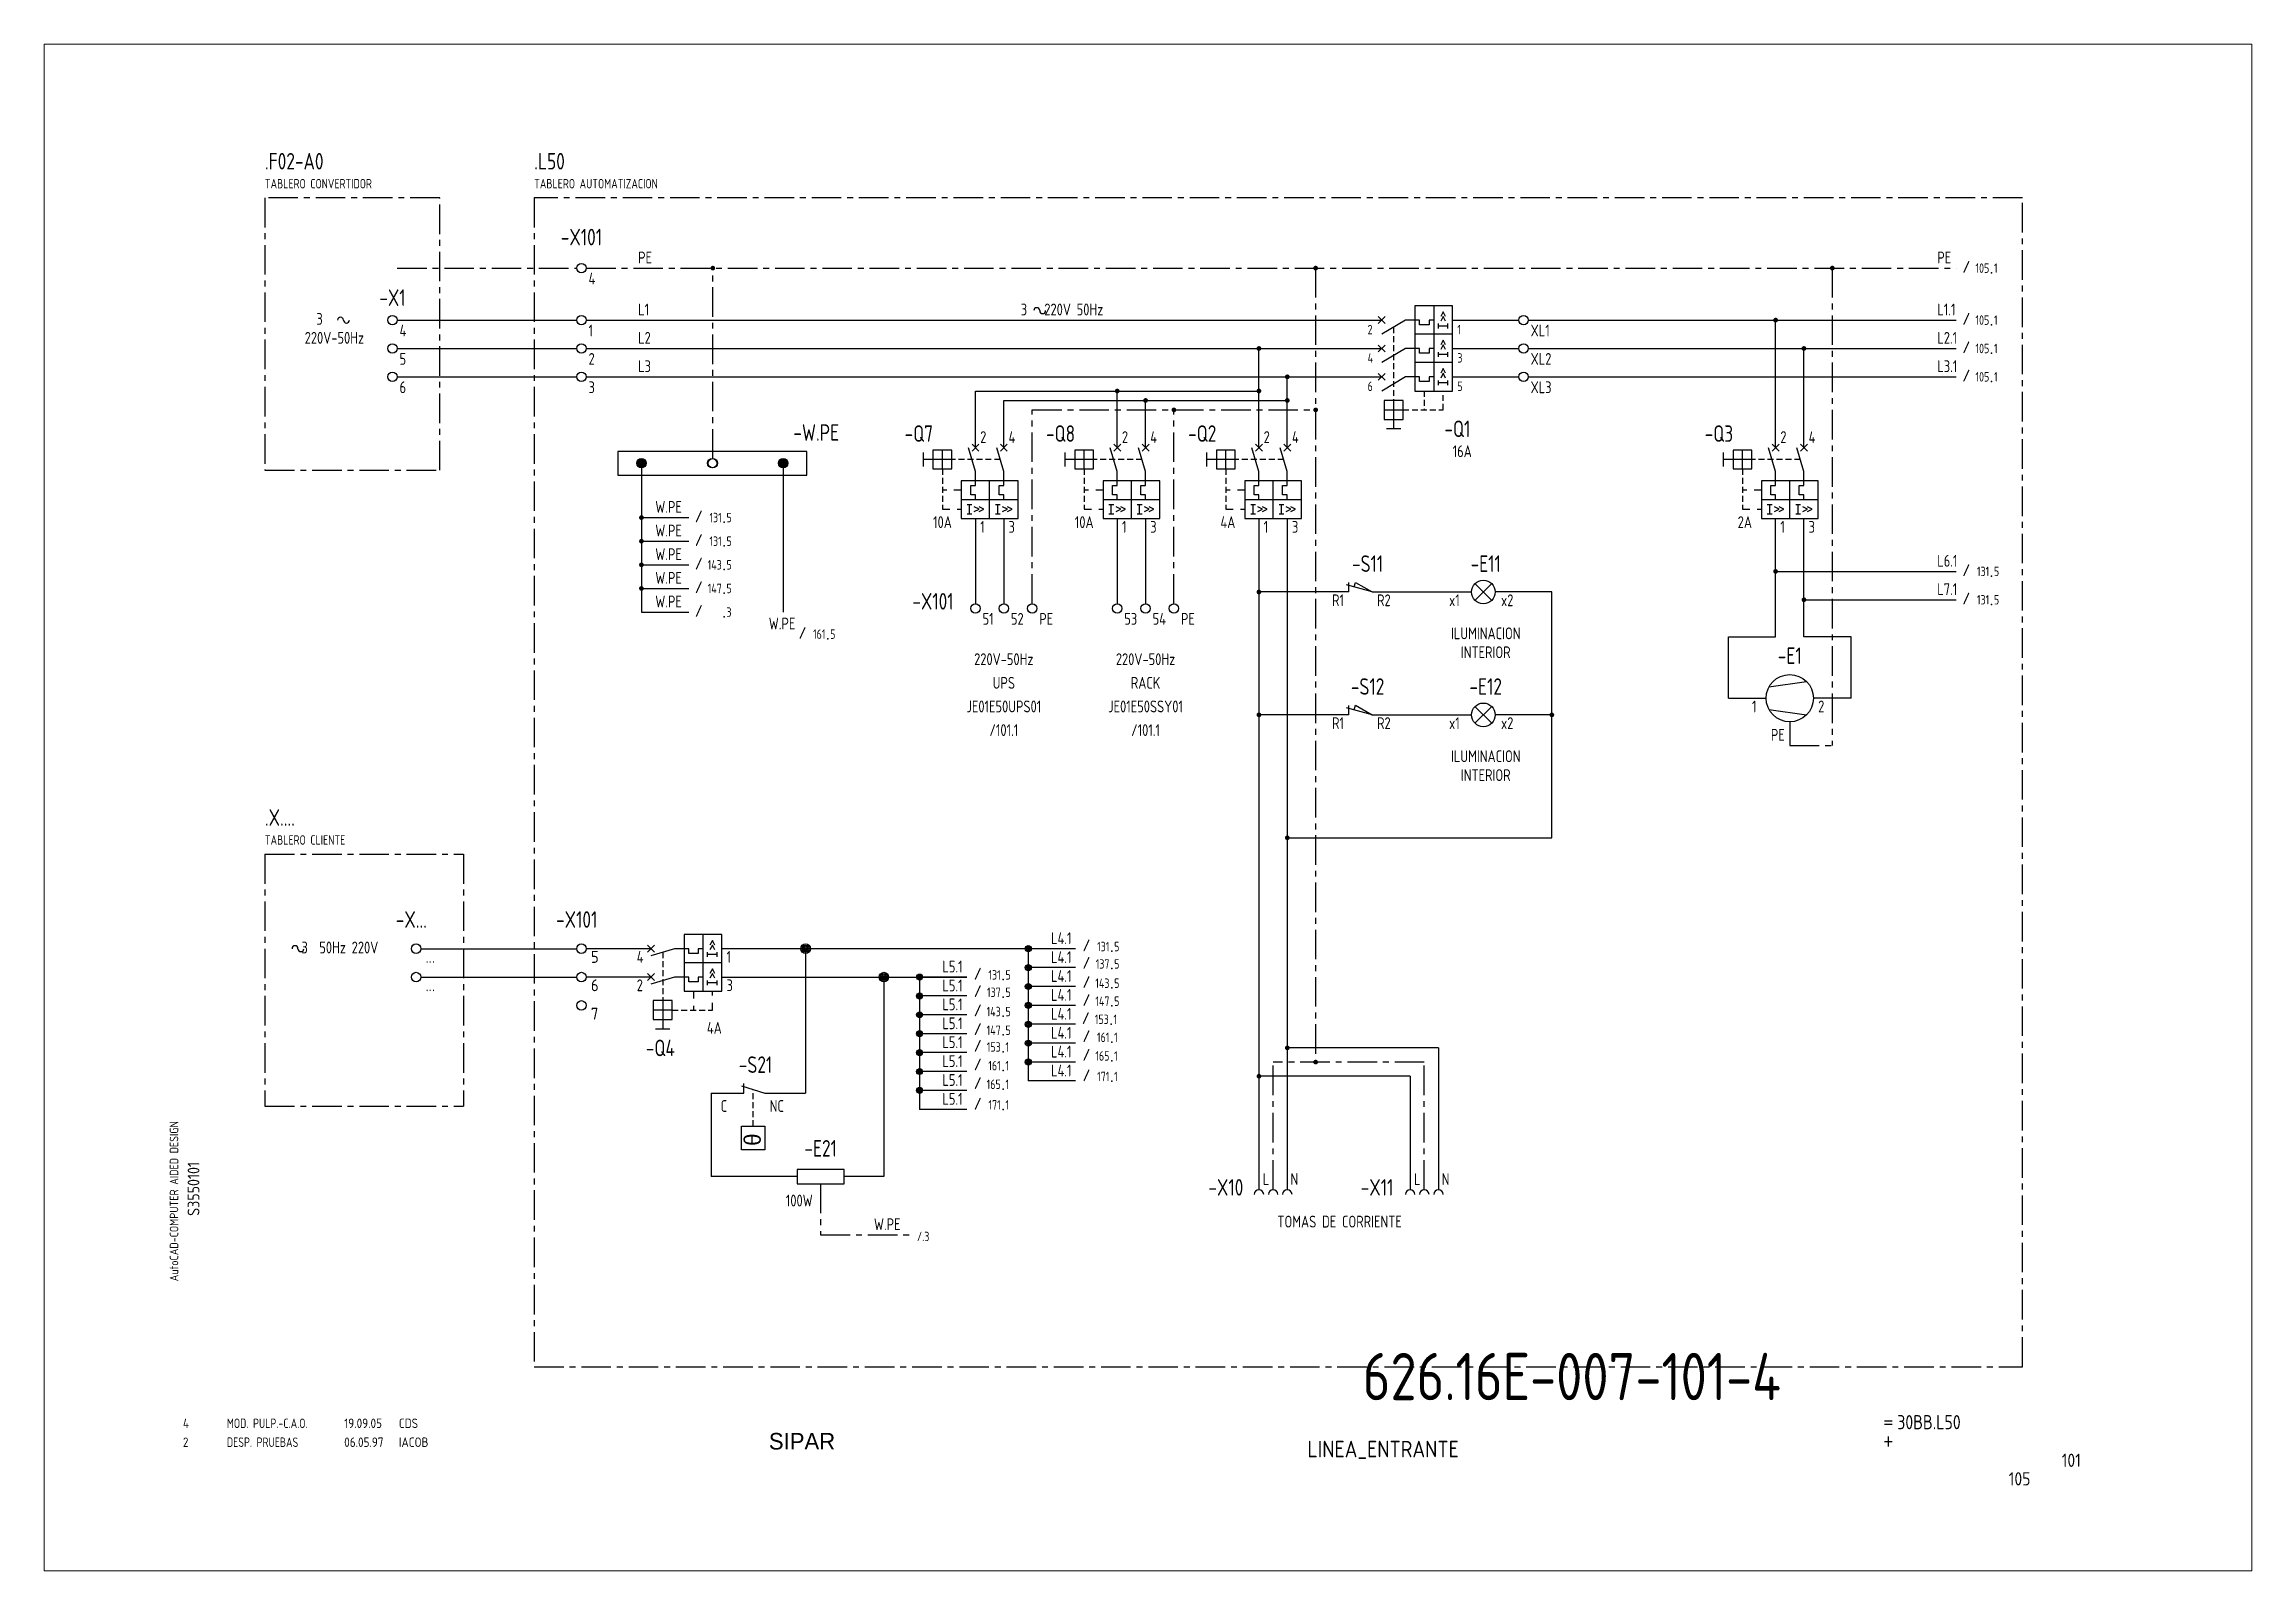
# Paper-space layout 'Layout1' of a CAD drawing. Extents: x -17 to 450, y -12 to 311.
# The model-space entities are those that its viewports show. They can reach past a viewport. Long polylines and large blocks are cut down to what shows.
import ezdxf
from ezdxf.enums import TextEntityAlignment as Align

# ---------------------------------------------------------------- set-up
doc = ezdxf.new("R2010")
doc.units = 0
doc.header["$LTSCALE"] = 5
doc.header["$MEASUREMENT"] = 0
doc.header["$PDSIZE"] = -2
for name, pattern in [('CENTER', [2, 1.25, -0.25, 0.25, -0.25]), ('DASHED', [0.75, 0.5, -0.25]), ('HIDDEN', [0.38, 0.25, -0.13]), ('HIDDEN1', [0.62, 0.31, -0.31])]:
    doc.linetypes.add(name, pattern=pattern)
doc.layers.get('0').update_dxf_attribs({"linetype": 'CONTINUOUS'})
doc.layers.add('CART', color=7, linetype='CONTINUOUS')
doc.styles.add('DIN', font='DIN.shx', dxfattribs={"width": 0.85})
doc.styles.add('GREEKC', font='GREEKC.SHX')
doc.styles.add('ISO', font='DIN', dxfattribs={"width": 0.8})
doc.styles.add('N', font='ROMANS', dxfattribs={"width": 0.85, "height": 3})
doc.styles.add('SIMPLEX', font='SIMPLEX', dxfattribs={"width": 0.85})
doc.styles.add('X', font='UNIV.SHX', dxfattribs={"height": 3.5})

psp = doc.layouts.get("Layout1")

msp = doc.modelspace()

# ---------------------------------------------------------------- texts
at = {"color": 3, "style": 'ISO', "width": 0.8}
for s, p in [('-X101', (96.81, 268.04)), ('-X1', (56.81, 255.22))]:
    msp.add_text(s, height=3.5, dxfattribs=at).set_placement(p, align=Align.CENTER)
at = {"style": 'ISO', "width": 0.8}
for s, height, p in [('PE', 2.5, (108.81, 264.22)), ('L1', 2.5, (108.81, 253.22)), ('3   220V 50Hz', 2.5, (189.81, 253.22)), ('L2', 2.5, (108.81, 247.22)), ('2', 2, (263.22, 249.22)), ('1', 2, (282.22, 249.22)), ('L3', 2.5, (108.81, 241.22)), ('4', 2, (263.22, 243.22)), ('3', 2, (282.22, 243.22)), ('6', 2, (263.22, 237.22)), ('5', 2, (282.22, 237.22)), ('2', 2.5, (181.22, 226.22)), ('4', 2.5, (187.22, 226.22)), ('2', 2.5, (211.22, 226.22)), ('4', 2.5, (217.22, 226.22)), ('2', 2.5, (241.22, 226.22)), ('4', 2.5, (247.22, 226.22)), ('16A', 2.5, (281.22, 223.22)), ('2', 2.5, (350.58, 226.22)), ('4', 2.5, (356.58, 226.22)), ('1', 2.5, (181.22, 207.22)), ('3', 2.5, (187.22, 207.22)), ('1', 2.5, (211.22, 207.22)), ('3', 2.5, (217.22, 207.22)), ('1', 2.5, (241.22, 207.22)), ('3', 2.5, (247.22, 207.22)), ('1', 2.5, (350.58, 207.22)), ('3', 2.5, (356.58, 207.22)), ('1', 2.5, (344.58, 169.22)), ('2', 2.5, (358.58, 169.22)), ('PE', 2.5, (348.58, 163.22))]:
    msp.add_text(s, height=height, dxfattribs=at).set_placement(p)
for s, p in [('3    ', (43.81, 251.22)), ('ILUMINACION', (288.22, 184.69)), ('INTERIOR', (288.22, 180.69)), ('ILUMINACION', (288.22, 158.69)), ('INTERIOR', (288.22, 154.69)), ('L', (241.72, 69.22)), ('N', (247.72, 69.22)), ('L', (273.72, 69.22)), ('N', (279.72, 69.22)), ('TOMAS DE CORRIENTE', (257.29, 60.22))]:
    msp.add_text(s, height=2.5, dxfattribs=at).set_placement(p, align=Align.CENTER)
at = {"color": 7, "width": 0.8}
for s, style, p in [('220V-50Hz', 'ISO', (50.81, 247.22)), ('3  50Hz 220V', 'DIN', (53.81, 118.22)), ('4A', 'DIN', (126.52, 101.22)), ('C', 'DIN', (127.66, 84.68))]:
    msp.add_text(s, height=2.5, dxfattribs=dict(at, style=style)).set_placement(p, align=Align.RIGHT)
at = {"style": 'ISO', "width": 0.8}
for s, p in [('10A', (175.22, 208.22)), ('10A', (205.22, 208.22)), ('4A', (235.22, 208.22)), ('2A', (344.58, 208.22))]:
    msp.add_text(s, height=2.5, dxfattribs=at).set_placement(p, align=Align.RIGHT)
at = {"color": 1, "style": 'ISO', "width": 0.8}
for p in [(258.22, 191.69), (258.22, 165.69)]:
    msp.add_text('R1', height=2.5, dxfattribs=at).set_placement(p, align=Align.RIGHT)
for s, p in [('R2', (265.22, 191.69)), ('x1', (280.47, 191.69)), ('x2', (291.47, 191.69)), ('R2', (265.22, 165.69)), ('x1', (280.47, 165.69)), ('x2', (291.47, 165.69))]:
    msp.add_text(s, height=2.5, dxfattribs=at).set_placement(p)
at = {"color": 7, "style": 'ISO', "width": 0.8}
for s, p in [('220V-50Hz', (186.22, 179.22)), ('220V-50Hz', (216.22, 179.22)), ('UPS', (186.22, 174.22)), ('RACK', (216.22, 174.22)), ('JE01E50UPS01', (186.22, 169.22)), ('JE01E50SSY01', (216.22, 169.22)), ('/101.1', (186.22, 164.22)), ('/101.1', (216.22, 164.22))]:
    msp.add_text(s, height=2.5, dxfattribs=at).set_placement(p, align=Align.CENTER)
at = {"color": 3, "linetype": 'Continuous', "style": 'DIN', "width": 0.8}
for s, p in [('-X...', (60.81, 123.64)), ('-X101', (95.81, 123.64))]:
    msp.add_text(s, height=3.5, dxfattribs=at).set_placement(p, align=Align.CENTER)
at = {"color": 7, "style": 'DIN', "width": 0.8}
for s, height, p in [('L4.1', 2.5, (196.21, 120.18)), ('4', 2.5, (108.52, 116.22)), ('1', 2.5, (127.52, 116.22)), ('L4.1', 2.5, (196.21, 116.18)), ('2', 2.5, (108.52, 110.22)), ('3', 2.5, (127.52, 110.22)), ('L5.1', 2.5, (173.21, 114.18)), ('L5.1', 2.5, (173.21, 110.18)), ('L4.1', 2.5, (196.21, 112.18)), ('L5.1', 2.5, (173.21, 106.18)), ('L4.1', 2.5, (196.21, 108.18)), ('L5.1', 2.5, (173.21, 102.18)), ('L4.1', 2.5, (196.21, 104.18)), ('L5.1', 2.5, (173.21, 98.18)), ('L4.1', 2.5, (196.21, 100.18)), ('L4.1', 2.5, (196.21, 96.18)), ('L5.1', 2.5, (173.21, 94.18)), ('L4.1', 2.5, (196.21, 92.18)), ('L5.1', 2.5, (173.21, 90.18)), ('NC', 2.5, (136.66, 84.68)), ('L5.1', 2.5, (173.21, 86.18)), ('W.PE', 2.5, (158.72, 59.66)), ('/.3', 2, (167.83, 57.33))]:
    msp.add_text(s, height=height, dxfattribs=at).set_placement(p)
at = {"color": 7, "linetype": 'Continuous', "style": 'GREEKC'}
msp.add_text('q', height=3.5, rotation=90, dxfattribs=at).set_placement((134.76, 77.5))
at = {"color": 7, "linetype": 'Continuous', "style": 'DIN', "width": 0.8}
msp.add_text('100W', height=2.5, dxfattribs=at).set_placement((142.92, 64.67), align=Align.CENTER)
at = {"color": 2, "insert": (262.18, 33.68), "char_height": 10, "width": 111.0411, "attachment_point": 1, "style": 'DIN'}
msp.add_mtext('626.16E-007-101-4', dxfattribs=at)
at = {"layer": 'CART', "color": 1, "style": 'DIN', "width": 0.9}
msp.add_text('AutoCAD-COMPUTER AIDED DESIGN', height=1.8, rotation=90, dxfattribs=at).set_placement((11.47, 48.84))
at = {"layer": 'CART', "color": 3, "style": 'N', "width": 0.85}
for s, p in [('=', (372.24, 17.91)), ('+', (372.24, 13.87))]:
    msp.add_text(s, height=2.5, dxfattribs=at).set_placement(p)
at = {"layer": 'CART', "color": 3, "style": 'DIN', "width": 0.9, "flags": 1}
msp.add_attdef('S3550101', text='', height=2.5, rotation=90, dxfattribs=at).set_placement((15.95, 68.38), align=Align.CENTER)
at = {"layer": 'CART', "color": 3, "style": 'DIN', "width": 0.85}
msp.add_attdef('30BB.L50', text='', height=3, dxfattribs=at).set_placement((375.33, 16.63), align=Align.BOTTOM_LEFT)
at = {"layer": 'CART', "color": 6, "style": 'X', "flags": 1}
msp.add_attdef('SIPAR', text='', height=3.5, dxfattribs=at).set_placement((143.5, 15), align=Align.MIDDLE)
at = {"layer": 'CART', "color": 2, "style": 'DIN', "width": 0.9, "flags": 1}
msp.add_attdef('LINEA_ENTRANTE', text='', height=3.5, dxfattribs=at).set_placement((266.5, 13.18), align=Align.MIDDLE)
msp.add_attdef('101', text='', height=2.8, dxfattribs=at).set_placement((414.2, 9.56), align=Align.RIGHT)
at = {"layer": 'CART', "color": 7, "style": 'DIN', "width": 0.9, "flags": 1}
msp.add_attdef('105', (398.93, 5.65), '', height=2.8, dxfattribs=at)

# ---------------------------------------------------------------- blocks, each defined once
blk = doc.blocks.new('B2-20')
at = {"linetype": 'Continuous'}
for centre, start, end in [((-1.25, 0), 0, 180), ((1.25, 0), 180, 0)]:
    blk.add_arc(centre, 1.25, start, end, dxfattribs=at)
blk = doc.blocks.new('BOX')
at = {"color": 3, "style": 'ISO', "width": 0.8}
blk.add_attdef('BOX', (0, 6), '', height=3.5, dxfattribs=at)
at = {"color": 7, "style": 'ISO', "width": 0.8}
blk.add_attdef('DESC', (0, 2), '', height=2, dxfattribs=at)
blk = doc.blocks.new('NOTA')
at = {"color": 5, "linetype": 'Continuous'}
blk.add_line((0, 0), (0, 0), dxfattribs=at)
at = {"color": 3, "style": 'DIN', "width": 0.8}
blk.add_attdef('NOME', text='', height=3.5, dxfattribs=at).set_placement((0, 0), align=Align.MIDDLE)
at = {"color": 7, "style": 'SIMPLEX', "flags": 9}
for tag, p in [('TIPO', (-2.04, -5.14)), ('QUADRO', (-2.04, -7.64))]:
    blk.add_attdef(tag, p, '', height=1, dxfattribs=at)
blk = doc.blocks.new('NORMALE')
at = {"color": 7}
blk.add_circle((0, 0), 1, dxfattribs=at)
at = {"color": 7, "style": 'SIMPLEX', "flags": 9}
for tag, p in [('QUADRO', (-7.5, 4)), ('SEZIONE', (-7.5, 2.5)), ('NUMO', (-7.5, 1)), ('NUMM', (-7.5, -0.5)), ('NOTEM', (-7.5, -2)), ('NOTEV', (-7.5, -3.5)), ('UTENZA', (-7.5, -5)), ('RIP', (-7.5, -6.5)), ('RAGGIO', (-7.5, -8))]:
    blk.add_attdef(tag, p, '', height=1, dxfattribs=at)
at = {"color": 3, "style": 'SIMPLEX', "flags": 8}
for tag, p in [('NUMI', (1.5, 0.5)), ('MORSETTIERA', (1.5, -2.5))]:
    blk.add_attdef(tag, p, '', height=2, dxfattribs=at)
blk = doc.blocks.new('B5-3')
at = {"linetype": 'Continuous', "const_width": 0.5}
blk.add_lwpolyline([(-0.25, 0, 1), (0.25, 0, 1)], format="xyb", close=True, dxfattribs=at)
blk = doc.blocks.new('CEI1076')
blk.add_point((-3.5, -1))
at = {"style": 'ISO'}
blk.add_text('/', height=2.5, dxfattribs=at).set_placement((-8, -1), align=Align.RIGHT)
for tag, height, style, flags, p in [('FG', 2, 'ISO', 8, (-4, -1)), ('#LINEA', 2.5, 'SIMPLEX', 1, (13.5, -4))]:
    blk.add_attdef(tag, text='', height=height, dxfattribs=dict(style=style, flags=flags)).set_placement(p, align=Align.RIGHT)
for tag, p, height, style, flags in [('CAT', (-3, -1), 2, 'ISO', 8), ('PRES', (2.5, -8.5), 2.5, 'SIMPLEX', 9)]:
    blk.add_attdef(tag, p, '', height=height, dxfattribs=dict(style=style, flags=flags))
at = {"color": 7, "linetype": 'Continuous', "style": 'ISO'}
blk.add_attdef('NOME', (3.5, 1), '', height=2.5, dxfattribs=at)
blk = doc.blocks.new('CEI1250')
for radius in [1, 0.75, 0.5, 0.25]:
    blk.add_circle((0, 0), radius)
blk = doc.blocks.new('CROCE')
at = {"color": 7, "linetype": 'DASHED'}
for p, q in [((-0.73, 0.73), (0.73, -0.73)), ((0.73, 0.73), (-0.73, -0.73))]:
    blk.add_line(p, q, dxfattribs=at)
blk = doc.blocks.new('REV2')
at = {"color": 3, "style": 'DIN'}
for s, width, p in [('2', 0.9, (12.45, 13.79)), ('DESP. PRUEBAS', 0.8, (21.76, 13.79)), ('06.05.97', 0.9, (46.59, 13.79)), ('IACOB', 0.9, (58.16, 13.79))]:
    blk.add_text(s, height=2, dxfattribs=dict(at, width=width)).set_placement(p)
blk = doc.blocks.new('3333')
at = {"color": 3, "style": 'DIN'}
for s, width, p in [('4', 0.9, (12.45, 17.79)), ('MOD. PULP.-C.A.O.', 0.8, (21.76, 17.79)), ('19.09.05', 0.9, (46.59, 17.79)), ('CDS', 0.9, (58.16, 17.79))]:
    blk.add_text(s, height=2, dxfattribs=dict(at, width=width)).set_placement(p)

# ---------------------------------------------------------------- linework, layer by layer
at = {"linetype": 'CENTER'}
for p, q in [((57.81, 263.22), (95.81, 263.22)), ((97.81, 263.22), (387.81, 263.22)), ((124.62, 222.92), (124.62, 263.22)), ((252.22, 263.22), (252.22, 95.22)), ((361.58, 263.22), (361.58, 162.22)), ((192.22, 192.22), (192.22, 233.22)), ((192.22, 233.22), (252.22, 233.22)), ((222.22, 192.22), (222.22, 233.22)), ((352.58, 167.22), (352.58, 162.22)), ((352.58, 162.22), (361.58, 162.22)), ((243.22, 68.22), (243.22, 95.22)), ((275.22, 95.22), (243.22, 95.22)), ((275.22, 68.22), (275.22, 95.22)), ((147.44, 69.48), (147.44, 58.69)), ((147.44, 58.69), (166.33, 58.69))]:
    msp.add_line(p, q, dxfattribs=at)
for p, q in [((281.22, 255.22), (273.22, 255.22)), ((273.22, 255.22), (273.22, 237.22)), ((277.22, 255.22), (277.22, 237.22)), ((279.22, 253.97), (278.72, 252.97)), ((279.22, 252.97), (278.72, 251.97)), ((279.72, 252.97), (279.22, 253.97)), ((279.72, 251.97), (279.22, 252.97)), ((281.22, 237.22), (281.22, 255.22)), ((57.81, 252.22), (95.81, 252.22)), ((97.81, 252.22), (266.22, 252.22)), ((271.22, 252.22), (266.22, 249.22)), ((274.22, 252.22), (271.22, 252.22)), ((281.22, 249.22), (273.22, 249.22)), ((274.22, 251.22), (274.22, 252.22)), ((276.22, 251.22), (274.22, 251.22)), ((276.22, 252.22), (276.22, 251.22)), ((277.22, 252.22), (276.22, 252.22)), ((278.22, 250.47), (278.22, 251.47)), ((280.22, 250.97), (278.22, 250.97)), ((279.22, 247.97), (278.72, 246.97)), ((279.72, 246.97), (279.22, 247.97)), ((280.22, 250.47), (280.22, 251.47)), ((281.22, 252.22), (295.22, 252.22)), ((297.22, 252.22), (387.81, 252.22)), ((349.58, 225.22), (349.58, 252.22)), ((57.81, 246.22), (95.81, 246.22)), ((97.81, 246.22), (266.22, 246.22)), ((240.22, 225.22), (240.22, 246.22)), ((271.22, 246.22), (266.22, 243.22)), ((274.22, 246.22), (271.22, 246.22)), ((281.22, 243.22), (273.22, 243.22)), ((274.22, 245.22), (274.22, 246.22)), ((276.22, 245.22), (274.22, 245.22)), ((277.22, 246.22), (276.22, 246.22)), ((276.22, 246.22), (276.22, 245.22)), ((278.22, 244.47), (278.22, 245.47)), ((280.22, 244.97), (278.22, 244.97)), ((279.22, 246.97), (278.72, 245.97)), ((279.72, 245.97), (279.22, 246.97)), ((280.22, 244.47), (280.22, 245.47)), ((281.22, 246.22), (295.22, 246.22)), ((297.22, 246.22), (387.81, 246.22)), ((355.58, 225.22), (355.58, 246.22)), ((57.81, 240.22), (95.81, 240.22)), ((97.81, 240.22), (266.22, 240.22)), ((246.22, 225.22), (246.22, 240.22)), ((271.22, 240.22), (266.22, 237.22)), ((274.22, 240.22), (271.22, 240.22)), ((274.22, 239.22), (274.22, 240.22)), ((276.22, 239.22), (274.22, 239.22)), ((276.22, 240.22), (276.22, 239.22)), ((277.22, 240.22), (276.22, 240.22)), ((278.22, 238.47), (278.22, 239.47)), ((280.22, 238.97), (278.22, 238.97)), ((279.22, 241.97), (278.72, 240.97)), ((279.22, 240.97), (278.72, 239.97)), ((279.72, 240.97), (279.22, 241.97)), ((279.72, 239.97), (279.22, 240.97)), ((280.22, 238.47), (280.22, 239.47)), ((281.22, 240.22), (295.22, 240.22)), ((297.22, 240.22), (387.81, 240.22)), ((180.22, 225.22), (180.22, 237.22)), ((186.22, 225.22), (186.22, 235.22)), ((210.22, 225.22), (210.22, 237.22)), ((216.22, 225.22), (216.22, 235.22)), ((266.72, 235.22), (266.72, 231.22)), ((270.72, 235.22), (266.72, 235.22)), ((268.72, 235.22), (268.72, 229.22)), ((270.72, 231.22), (270.72, 235.22)), ((273.22, 237.22), (281.22, 237.22)), ((266.72, 233.22), (270.72, 233.22)), ((266.72, 231.22), (270.72, 231.22)), ((270.22, 229.22), (267.22, 229.22)), ((175.22, 224.72), (171.22, 224.72)), ((171.22, 224.72), (171.22, 220.72)), ((173.22, 220.72), (173.22, 224.72)), ((175.22, 220.72), (175.22, 224.72)), ((180.22, 220.22), (178.72, 225.22)), ((186.22, 220.22), (184.72, 225.22)), ((201.22, 224.72), (201.22, 220.72)), ((205.22, 224.72), (201.22, 224.72)), ((203.22, 220.72), (203.22, 224.72)), ((205.22, 220.72), (205.22, 224.72)), ((210.22, 220.22), (208.72, 225.22)), ((216.22, 220.22), (214.72, 225.22)), ((235.22, 224.72), (231.22, 224.72)), ((231.22, 224.72), (231.22, 220.72)), ((233.22, 220.72), (233.22, 224.72)), ((235.22, 220.72), (235.22, 224.72)), ((240.22, 220.22), (238.72, 225.22)), ((246.22, 220.22), (244.72, 225.22)), ((340.58, 224.72), (340.58, 220.72)), ((344.58, 224.72), (340.58, 224.72)), ((342.58, 220.72), (342.58, 224.72)), ((344.58, 220.72), (344.58, 224.72)), ((349.58, 220.22), (348.08, 225.22)), ((355.58, 220.22), (354.08, 225.22)), ((109.51, 221.94), (109.51, 190.44)), ((139.51, 221.94), (139.51, 190.44)), ((169.22, 221.22), (169.22, 224.22)), ((175.22, 222.72), (169.22, 222.72)), ((171.22, 220.72), (175.22, 220.72)), ((180.22, 217.22), (180.22, 220.22)), ((186.22, 217.22), (186.22, 220.22)), ((199.22, 221.22), (199.22, 224.22)), ((205.22, 222.72), (199.22, 222.72)), ((201.22, 220.72), (205.22, 220.72)), ((210.22, 217.22), (210.22, 220.22)), ((216.22, 217.22), (216.22, 220.22)), ((229.22, 221.22), (229.22, 224.22)), ((235.22, 222.72), (229.22, 222.72)), ((231.22, 220.72), (235.22, 220.72)), ((240.22, 217.22), (240.22, 220.22)), ((246.22, 217.22), (246.22, 220.22)), ((338.58, 221.22), (338.58, 224.22)), ((344.58, 222.72), (338.58, 222.72)), ((340.58, 220.72), (344.58, 220.72)), ((349.58, 217.22), (349.58, 220.22)), ((355.58, 217.22), (355.58, 220.22)), ((189.22, 218.22), (177.22, 218.22)), ((177.22, 218.22), (177.22, 210.22)), ((179.22, 215.22), (179.22, 217.22)), ((179.22, 217.22), (180.22, 217.22)), ((180.22, 215.22), (179.22, 215.22)), ((180.22, 214.22), (180.22, 215.22)), ((183.22, 210.22), (183.22, 218.22)), ((185.22, 215.22), (185.22, 217.22)), ((185.22, 217.22), (186.22, 217.22)), ((186.22, 215.22), (185.22, 215.22)), ((186.22, 214.22), (186.22, 215.22)), ((189.22, 210.22), (189.22, 218.22)), ((219.22, 218.22), (207.22, 218.22)), ((207.22, 218.22), (207.22, 210.22)), ((209.22, 215.22), (209.22, 217.22)), ((209.22, 217.22), (210.22, 217.22)), ((210.22, 215.22), (209.22, 215.22)), ((210.22, 214.22), (210.22, 215.22)), ((213.22, 210.22), (213.22, 218.22)), ((215.22, 215.22), (215.22, 217.22)), ((215.22, 217.22), (216.22, 217.22)), ((216.22, 215.22), (215.22, 215.22)), ((216.22, 214.22), (216.22, 215.22)), ((219.22, 210.22), (219.22, 218.22)), ((249.22, 218.22), (237.22, 218.22)), ((237.22, 218.22), (237.22, 210.22)), ((239.22, 215.22), (239.22, 217.22)), ((239.22, 217.22), (240.22, 217.22)), ((240.22, 215.22), (239.22, 215.22)), ((240.22, 214.22), (240.22, 215.22)), ((243.22, 210.22), (243.22, 218.22)), ((245.22, 217.22), (246.22, 217.22)), ((245.22, 215.22), (245.22, 217.22)), ((246.22, 215.22), (245.22, 215.22)), ((246.22, 214.22), (246.22, 215.22)), ((249.22, 210.22), (249.22, 218.22)), ((346.58, 218.22), (346.58, 210.22)), ((358.58, 218.22), (346.58, 218.22)), ((348.58, 217.22), (349.58, 217.22)), ((348.58, 215.22), (348.58, 217.22)), ((349.58, 215.22), (348.58, 215.22)), ((349.58, 214.22), (349.58, 215.22)), ((352.58, 210.22), (352.58, 218.22)), ((354.58, 215.22), (354.58, 217.22)), ((354.58, 217.22), (355.58, 217.22)), ((355.58, 215.22), (354.58, 215.22)), ((355.58, 214.22), (355.58, 215.22)), ((358.58, 210.22), (358.58, 218.22)), ((109.51, 210.44), (119.51, 210.44)), ((189.22, 214.22), (177.22, 214.22)), ((178.47, 213.22), (179.47, 213.22)), ((178.47, 211.22), (179.47, 211.22)), ((178.97, 211.22), (178.97, 213.22)), ((180.97, 212.22), (179.97, 212.72)), ((179.97, 211.72), (180.97, 212.22)), ((181.97, 212.22), (180.97, 212.72)), ((180.97, 211.72), (181.97, 212.22)), ((184.47, 213.22), (185.47, 213.22)), ((184.47, 211.22), (185.47, 211.22)), ((184.97, 211.22), (184.97, 213.22)), ((186.97, 212.22), (185.97, 212.72)), ((185.97, 211.72), (186.97, 212.22)), ((187.97, 212.22), (186.97, 212.72)), ((186.97, 211.72), (187.97, 212.22)), ((219.22, 214.22), (207.22, 214.22)), ((208.47, 213.22), (209.47, 213.22)), ((208.47, 211.22), (209.47, 211.22)), ((208.97, 211.22), (208.97, 213.22)), ((210.97, 212.22), (209.97, 212.72)), ((209.97, 211.72), (210.97, 212.22)), ((211.97, 212.22), (210.97, 212.72)), ((210.97, 211.72), (211.97, 212.22)), ((214.47, 213.22), (215.47, 213.22)), ((214.47, 211.22), (215.47, 211.22)), ((214.97, 211.22), (214.97, 213.22)), ((216.97, 212.22), (215.97, 212.72)), ((215.97, 211.72), (216.97, 212.22)), ((217.97, 212.22), (216.97, 212.72)), ((216.97, 211.72), (217.97, 212.22)), ((249.22, 214.22), (237.22, 214.22)), ((238.47, 213.22), (239.47, 213.22)), ((238.47, 211.22), (239.47, 211.22)), ((238.97, 211.22), (238.97, 213.22)), ((240.97, 212.22), (239.97, 212.72)), ((239.97, 211.72), (240.97, 212.22)), ((241.97, 212.22), (240.97, 212.72)), ((240.97, 211.72), (241.97, 212.22)), ((244.47, 213.22), (245.47, 213.22)), ((244.47, 211.22), (245.47, 211.22)), ((244.97, 211.22), (244.97, 213.22)), ((246.97, 212.22), (245.97, 212.72)), ((245.97, 211.72), (246.97, 212.22)), ((247.97, 212.22), (246.97, 212.72)), ((246.97, 211.72), (247.97, 212.22)), ((358.58, 214.22), (346.58, 214.22)), ((347.83, 213.22), (348.83, 213.22)), ((347.83, 211.22), (348.83, 211.22)), ((348.33, 211.22), (348.33, 213.22)), ((350.33, 212.22), (349.33, 212.72)), ((349.33, 211.72), (350.33, 212.22)), ((351.33, 212.22), (350.33, 212.72)), ((350.33, 211.72), (351.33, 212.22)), ((353.83, 213.22), (354.83, 213.22)), ((353.83, 211.22), (354.83, 211.22)), ((354.33, 211.22), (354.33, 213.22)), ((356.33, 212.22), (355.33, 212.72)), ((355.33, 211.72), (356.33, 212.22)), ((357.33, 212.22), (356.33, 212.72)), ((356.33, 211.72), (357.33, 212.22)), ((177.22, 210.22), (189.22, 210.22)), ((180.22, 210.22), (180.22, 192.22)), ((186.22, 210.22), (186.22, 192.22)), ((207.22, 210.22), (219.22, 210.22)), ((210.22, 210.22), (210.22, 192.22)), ((216.22, 210.22), (216.22, 192.22)), ((237.22, 210.22), (249.22, 210.22)), ((240.22, 210.22), (240.22, 68.22)), ((246.22, 210.22), (246.22, 68.22)), ((346.58, 210.22), (358.58, 210.22)), ((349.58, 185.22), (349.58, 210.22)), ((355.58, 185.22), (355.58, 210.22)), ((109.51, 205.44), (119.51, 205.44)), ((109.51, 200.44), (119.51, 200.44)), ((259.22, 194.69), (259.22, 196.69)), ((260.36, 195.75), (260.63, 196.71)), ((260.63, 196.71), (264.22, 194.69)), ((109.51, 195.44), (119.51, 195.44)), ((259.22, 194.69), (240.22, 194.69)), ((264.22, 194.69), (258.72, 196.19)), ((264.22, 194.69), (285.22, 194.69)), ((302.22, 194.69), (290.22, 194.69)), ((302.22, 142.69), (302.22, 194.69)), ((109.51, 190.44), (119.51, 190.44)), ((339.58, 185.22), (349.58, 185.22)), ((339.58, 172.22), (339.58, 185.22)), ((365.58, 185.22), (355.58, 185.22)), ((365.58, 172.22), (365.58, 185.22)), ((348.18, 174.59), (356.14, 175.73)), ((259.22, 168.69), (240.22, 168.69)), ((264.22, 168.69), (258.72, 170.19)), ((259.22, 168.69), (259.22, 170.69)), ((260.36, 169.75), (260.63, 170.71)), ((260.63, 170.71), (264.22, 168.69)), ((264.22, 168.69), (285.22, 168.69)), ((302.22, 168.69), (290.22, 168.69)), ((339.58, 172.22), (347.58, 172.22)), ((348.18, 169.85), (356.14, 168.71)), ((365.58, 172.22), (357.58, 172.22)), ((246.22, 142.69), (302.22, 142.69)), ((278.22, 98.22), (278.22, 68.22)), ((272.22, 92.22), (272.22, 68.22))]:
    msp.add_line(p, q)
at = {"linetype": 'HIDDEN'}
for p, q in [((268.72, 250.72), (268.72, 235.22)), ((275.22, 237.22), (275.22, 233.22)), ((279.22, 233.22), (279.22, 237.22)), ((270.72, 233.22), (279.22, 233.22)), ((173.22, 220.72), (173.22, 212.22)), ((185.47, 222.72), (175.22, 222.72)), ((203.22, 220.72), (203.22, 212.22)), ((215.47, 222.72), (205.22, 222.72)), ((233.22, 220.72), (233.22, 212.22)), ((245.47, 222.72), (235.22, 222.72)), ((342.58, 220.72), (342.58, 212.22)), ((354.83, 222.72), (344.58, 222.72))]:
    msp.add_line(p, q, dxfattribs=at)
at = {"linetype": 'Continuous'}
for p, q in [((180.22, 237.22), (240.22, 237.22)), ((186.22, 235.22), (246.22, 235.22)), ((289.49, 192.92), (285.95, 196.46)), ((285.95, 192.92), (289.49, 196.46)), ((349.58, 199.05), (387.8, 199.05)), ((355.58, 193.05), (387.8, 193.05)), ((285.95, 166.92), (289.49, 170.46)), ((289.49, 166.92), (285.95, 170.46)), ((191.38, 119.22), (191.38, 91.22)), ((168.37, 113.22), (168.37, 85.22)), ((278.22, 98.22), (246.22, 98.22)), ((272.22, 92.22), (240.22, 92.22))]:
    msp.add_line(p, q, dxfattribs=at)
at = {"color": 4}
for p, q in [((144.51, 224.44), (104.51, 224.44)), ((104.51, 224.44), (104.51, 219.44)), ((144.51, 219.44), (144.51, 224.44)), ((104.51, 219.44), (144.51, 219.44))]:
    msp.add_line(p, q, dxfattribs=at)
at = {"color": 7, "linetype": 'DASHED'}
for p, q in [((179.49, 225.95), (180.95, 224.49)), ((180.95, 225.95), (179.49, 224.49)), ((185.49, 225.95), (186.95, 224.49)), ((186.95, 225.95), (185.49, 224.49)), ((210.95, 225.95), (209.49, 224.49)), ((209.49, 225.95), (210.95, 224.49)), ((216.95, 225.95), (215.49, 224.49)), ((215.49, 225.95), (216.95, 224.49)), ((110.79, 119.95), (112.25, 118.49)), ((112.25, 119.95), (110.79, 118.49)), ((112.25, 113.95), (110.79, 112.49)), ((110.79, 113.95), (112.25, 112.49))]:
    msp.add_line(p, q, dxfattribs=at)
at = {"linetype": 'HIDDEN1'}
for p, q in [((177.22, 216.22), (173.22, 216.22)), ((207.22, 216.22), (203.22, 216.22)), ((237.22, 216.22), (233.22, 216.22)), ((346.58, 216.22), (342.58, 216.22)), ((173.22, 212.22), (177.22, 212.22)), ((203.22, 212.22), (207.22, 212.22)), ((233.22, 212.22), (237.22, 212.22)), ((342.58, 212.22), (346.58, 212.22))]:
    msp.add_line(p, q, dxfattribs=at)
at = {"color": 3, "linetype": 'CENTER'}
for p, q in [((29.81, 139.22), (71.81, 139.22)), ((29.81, 139.22), (29.81, 85.91)), ((71.81, 139.22), (71.81, 85.91)), ((29.81, 85.91), (71.81, 85.91))]:
    msp.add_line(p, q, dxfattribs=at)
at = {"color": 7}
for p, q in [((126.52, 122.22), (118.52, 122.22)), ((118.52, 122.22), (118.52, 110.22)), ((122.52, 122.22), (122.52, 110.22)), ((126.52, 110.22), (126.52, 122.22)), ((62.81, 119.22), (95.81, 119.22)), ((111.52, 119.22), (97.81, 119.22)), ((116.52, 119.22), (111.52, 117.72)), ((119.52, 119.22), (116.52, 119.22)), ((119.52, 118.22), (119.52, 119.22)), ((121.52, 118.22), (119.52, 118.22)), ((121.52, 119.22), (121.52, 118.22)), ((122.52, 119.22), (121.52, 119.22)), ((123.52, 117.47), (123.52, 118.47)), ((125.52, 117.97), (123.52, 117.97)), ((124.52, 120.97), (124.02, 119.97)), ((124.52, 119.97), (124.02, 118.97)), ((125.02, 119.97), (124.52, 120.97)), ((125.02, 118.97), (124.52, 119.97)), ((125.52, 117.47), (125.52, 118.47)), ((144.27, 119.22), (144.27, 88.68)), ((62.81, 113.22), (95.81, 113.22)), ((111.52, 113.22), (97.81, 113.22)), ((116.52, 113.22), (111.52, 111.72)), ((119.52, 113.22), (116.52, 113.22)), ((126.52, 116.22), (118.52, 116.22)), ((119.52, 112.22), (119.52, 113.22)), ((121.52, 112.22), (119.52, 112.22)), ((122.52, 113.22), (121.52, 113.22)), ((121.52, 113.22), (121.52, 112.22)), ((123.52, 111.47), (123.52, 112.47)), ((124.52, 114.97), (124.02, 113.97)), ((124.52, 113.97), (124.02, 112.97)), ((125.02, 113.97), (124.52, 114.97)), ((125.02, 112.97), (124.52, 113.97)), ((125.52, 111.47), (125.52, 112.47)), ((126.52, 113.22), (178.41, 113.22)), ((160.84, 113.22), (160.84, 70.98)), ((116.02, 108.22), (112.02, 108.22)), ((112.02, 108.22), (112.02, 104.22)), ((114.02, 108.22), (114.02, 102.22)), ((116.02, 104.22), (116.02, 108.22)), ((118.52, 110.22), (126.52, 110.22)), ((125.52, 111.97), (123.52, 111.97)), ((116.02, 106.22), (112.02, 106.22)), ((112.02, 104.22), (116.02, 104.22)), ((115.52, 102.22), (112.52, 102.22)), ((130.66, 90.18), (135.66, 88.68)), ((124.27, 88.68), (124.27, 70.98)), ((124.27, 88.68), (131.16, 88.68)), ((135.66, 88.68), (144.27, 88.68)), ((130.66, 81.68), (135.66, 81.68)), ((130.66, 76.68), (130.66, 81.68)), ((135.66, 81.68), (135.66, 76.68)), ((135.66, 76.68), (130.66, 76.68))]:
    msp.add_line(p, q, dxfattribs=at)
at = {"color": 7, "linetype": 'HIDDEN'}
for p, q in [((114.02, 118.47), (114.02, 108.22)), ((116.02, 106.22), (124.52, 106.22)), ((133.16, 81.68), (133.16, 89.43))]:
    msp.add_line(p, q, dxfattribs=at)
at = {"color": 7, "linetype": 'Continuous'}
for p, q in [((191.38, 119.22), (126.52, 119.22)), ((201.41, 119.22), (191.38, 119.22)), ((178.41, 113.22), (168.37, 113.22)), ((201.41, 115.22), (191.38, 115.22)), ((178.41, 109.22), (168.37, 109.22)), ((201.41, 111.22), (191.38, 111.22)), ((178.41, 105.22), (168.37, 105.22)), ((201.41, 107.22), (191.38, 107.22)), ((201.41, 103.22), (191.38, 103.22)), ((178.41, 101.22), (168.37, 101.22)), ((201.41, 99.22), (191.38, 99.22)), ((201.41, 99.22), (191.38, 99.22)), ((178.41, 97.22), (168.37, 97.22)), ((201.41, 95.22), (191.38, 95.22)), ((131.16, 88.68), (131.16, 90.68)), ((178.41, 93.22), (168.37, 93.22)), ((178.41, 93.22), (168.37, 93.22)), ((178.41, 89.22), (168.37, 89.22)), ((201.41, 91.22), (191.38, 91.22)), ((178.41, 85.22), (168.37, 85.22)), ((142.44, 70.98), (124.27, 70.98)), ((142.44, 72.48), (142.44, 69.48)), ((152.44, 72.48), (142.44, 72.48)), ((152.44, 69.48), (152.44, 72.48)), ((160.84, 70.98), (152.44, 70.98)), ((142.44, 69.48), (152.44, 69.48))]:
    msp.add_line(p, q, dxfattribs=at)
at = {"color": 7, "linetype": 'HIDDEN1'}
for p, q in [((120.52, 110.22), (120.52, 106.22)), ((124.52, 106.22), (124.52, 110.22))]:
    msp.add_line(p, q, dxfattribs=at)
at = {"color": 3, "linetype": 'CENTER'}
for points in [[(29.81, 278.09), (29.81, 220.44), (66.81, 220.44), (66.81, 278.09)], [(401.81, 278.09), (86.81, 278.09), (86.81, 30.76), (401.81, 30.76)]]:
    msp.add_lwpolyline(points, close=True, dxfattribs=at)
at = {"linetype": 'Continuous', "const_width": 0.5}
for points in [[(239.97, 246.22, 1), (240.47, 246.22, 1)], [(245.97, 240.22, 1), (246.47, 240.22, 1)], [(209.97, 237.22, 1), (210.47, 237.22, 1)], [(215.97, 235.22, 1), (216.47, 235.22, 1)], [(221.97, 233.22, 1), (222.47, 233.22, 1)], [(239.97, 237.22, 1), (240.47, 237.22, 1)], [(245.97, 235.22, 1), (246.47, 235.22, 1)], [(251.97, 233.22, 1), (252.47, 233.22, 1)], [(240.47, 194.69, -1), (239.97, 194.69, -1)], [(240.47, 168.69, -1), (239.97, 168.69, -1)], [(302.47, 168.69, -1), (301.97, 168.69, -1)], [(246.47, 142.69, -1), (245.97, 142.69, -1)], [(245.97, 98.22, 1), (246.47, 98.22, 1)], [(251.97, 95.22, 1), (252.47, 95.22, 1)], [(239.97, 92.22, 1), (240.47, 92.22, 1)]]:
    msp.add_lwpolyline(points, format="xyb", close=True, dxfattribs=at)
for points, const_width in [([(109.01, 221.94, 1), (110.01, 221.94, 1)], 1), ([(140.01, 221.94, -1), (139.01, 221.94, -1)], 1), ([(109.26, 210.44, 1), (109.76, 210.44, 1)], 0.5), ([(109.26, 205.44, 1), (109.76, 205.44, 1)], 0.5), ([(109.26, 200.44, 1), (109.76, 200.44, 1)], 0.5), ([(109.26, 195.44, 1), (109.76, 195.44, 1)], 0.5)]:
    msp.add_lwpolyline(points, format="xyb", close=True, dxfattribs=dict(const_width=const_width))
for centre, radius in [((109.51, 221.94), 1), ((124.51, 221.94), 1), ((139.51, 221.94), 1), ((287.72, 194.69), 2.5), ((352.58, 172.22), 5), ((287.72, 168.69), 2.5)]:
    msp.add_circle(centre, radius)
at = {"linetype": 'Continuous'}
msp.add_circle((124.62, 221.94), 0.981, dxfattribs=at)
for centre in [(240.22, 67.22), (243.22, 67.22), (246.22, 67.22), (272.22, 67.22), (275.22, 67.22), (278.22, 67.22)]:
    msp.add_arc(centre, 1, 0, 180)

# ---------------------------------------------------------------- block references
for name, p, values in [('BOX', (29.81, 278.09), {'BOX': '.F02-A0', 'DESC': 'TABLERO CONVERTIDOR'}), ('BOX', (86.81, 278.09), {'BOX': '.L50', 'DESC': 'TABLERO AUTOMATIZACION'}), ('NOTA', (146.51, 228.44), {'NOME': '-W.PE'}), ('NOTA', (168.22, 228.22), {'NOME': '-Q7'}), ('NOTA', (198.22, 228.22), {'NOME': '-Q8'}), ('NOTA', (228.22, 228.22), {'NOME': '-Q2'}), ('NOTA', (282.22, 229.22), {'NOME': '-Q1'}), ('NOTA', (337.58, 228.22), {'NOME': '-Q3'}), ('NOTA', (171.22, 192.72), {'NOME': '-X101'}), ('NOTA', (352.58, 181.22), {'NOME': '-E1'}), ('BOX', (29.81, 139.22), {'BOX': '.X....', 'DESC': 'TABLERO CLIENTE'}), ('NOTA', (113.52, 98.22), {'NOME': '-Q4'}), ('NOTA', (133.66, 94.68), {'NOME': '-S21'}), ('NOTA', (147.44, 76.98), {'NOME': '-E21'}), ('NOTA', (233.22, 68.72), {'NOME': '-X10'}), ('NOTA', (265.22, 68.72), {'NOME': '-X11'})]:
    msp.add_blockref(name, p).add_auto_attribs(values)
ref = msp.add_blockref('CEI1076', (398.81, 263.22))
ref.add_attrib('NOME', 'PE', (383.81, 264.22), dxfattribs={"color": 7, "linetype": 'Continuous', "height": 2.5, "style": 'DIN', "width": 0.8})
ref.add_attrib('FG', '105', dxfattribs={"height": 2, "style": 'DIN', "width": 0.8, "flags": 8}).set_placement((394.81, 262.22), align=Align.RIGHT)
ref.add_attrib('CAT', '1', (395.81, 262.22), dxfattribs={"height": 2, "style": 'DIN', "width": 0.8, "flags": 8})
at = {"color": 3, "linetype": 'Continuous'}
ref = msp.add_blockref('NORMALE', (96.81, 263.22), dxfattribs=at)
ref.add_attrib('NUMI', '4', (98.31, 259.76), dxfattribs={"color": 7, "height": 2.5, "style": 'DIN', "width": 0.8, "flags": 8})
for p in [(124.62, 263.22), (252.22, 263.22), (361.58, 263.22), (349.58, 252.22), (355.58, 246.22), (349.58, 199.05), (355.58, 193.05)]:
    msp.add_blockref('B5-3', p)
at = {"xscale": 0.5, "yscale": 0.5, "zscale": 0.5}
for p in [(46.45, 252.22), (193.81, 254.22)]:
    msp.add_blockref('B2-20', p, dxfattribs=at)
at = {"color": 3, "linetype": 'Continuous'}
ref = msp.add_blockref('NORMALE', (56.81, 252.22), dxfattribs=at)
ref.add_attrib('NUMI', '4', (58.31, 248.76), dxfattribs={"color": 7, "height": 2.5, "style": 'DIN', "width": 0.8, "flags": 8})
ref = msp.add_blockref('NORMALE', (96.81, 252.22), dxfattribs=at)
ref.add_attrib('NUMI', '1', (98.31, 248.76), dxfattribs={"color": 7, "height": 2.5, "style": 'DIN', "width": 0.8, "flags": 8})
at = {"linetype": 'Continuous'}
for name, p in [('CROCE', (266.22, 252.22)), ('CROCE', (266.22, 246.22)), ('CROCE', (266.22, 240.22)), ('CROCE', (240.22, 225.22)), ('CROCE', (246.22, 225.22)), ('CROCE', (349.58, 225.22)), ('CROCE', (355.58, 225.22)), ('3333', (0, 0)), ('REV2', (0, 0))]:
    msp.add_blockref(name, p, dxfattribs=at)
at = {"color": 3, "linetype": 'Continuous'}
ref = msp.add_blockref('NORMALE', (296.22, 252.22), dxfattribs=at)
ref.add_attrib('NUMI', 'XL1', (297.72, 248.76), dxfattribs={"color": 7, "height": 2.5, "style": 'DIN', "width": 0.8, "flags": 8})
ref = msp.add_blockref('CEI1076', (398.81, 252.22))
ref.add_attrib('NOME', 'L1.1', (383.81, 253.22), dxfattribs={"color": 7, "linetype": 'Continuous', "height": 2.5, "style": 'DIN', "width": 0.8})
ref.add_attrib('FG', '105', dxfattribs={"height": 2, "style": 'DIN', "width": 0.8, "flags": 8}).set_placement((394.81, 251.22), align=Align.RIGHT)
ref.add_attrib('CAT', '1', (395.81, 251.22), dxfattribs={"height": 2, "style": 'DIN', "width": 0.8, "flags": 8})
ref = msp.add_blockref('CEI1076', (398.81, 246.22))
ref.add_attrib('NOME', 'L2.1', (383.81, 247.22), dxfattribs={"color": 7, "linetype": 'Continuous', "height": 2.5, "style": 'DIN', "width": 0.8})
ref.add_attrib('FG', '105', dxfattribs={"height": 2, "style": 'DIN', "width": 0.8, "flags": 8}).set_placement((394.81, 245.22), align=Align.RIGHT)
ref.add_attrib('CAT', '1', (395.81, 245.22), dxfattribs={"height": 2, "style": 'DIN', "width": 0.8, "flags": 8})
ref = msp.add_blockref('NORMALE', (56.81, 246.22), dxfattribs=at)
ref.add_attrib('NUMI', '5', (58.31, 242.76), dxfattribs={"color": 7, "height": 2.5, "style": 'DIN', "width": 0.8, "flags": 8})
ref = msp.add_blockref('NORMALE', (96.81, 246.22), dxfattribs=at)
ref.add_attrib('NUMI', '2', (98.31, 242.76), dxfattribs={"color": 7, "height": 2.5, "style": 'DIN', "width": 0.8, "flags": 8})
ref = msp.add_blockref('NORMALE', (296.22, 246.22), dxfattribs=at)
ref.add_attrib('NUMI', 'XL2', (297.72, 242.76), dxfattribs={"color": 7, "height": 2.5, "style": 'DIN', "width": 0.8, "flags": 8})
ref = msp.add_blockref('CEI1076', (398.81, 240.22))
ref.add_attrib('NOME', 'L3.1', (383.81, 241.22), dxfattribs={"color": 7, "linetype": 'Continuous', "height": 2.5, "style": 'DIN', "width": 0.8})
ref.add_attrib('FG', '105', dxfattribs={"height": 2, "style": 'DIN', "width": 0.8, "flags": 8}).set_placement((394.81, 239.22), align=Align.RIGHT)
ref.add_attrib('CAT', '1', (395.81, 239.22), dxfattribs={"height": 2, "style": 'DIN', "width": 0.8, "flags": 8})
ref = msp.add_blockref('NORMALE', (56.81, 240.22), dxfattribs=at)
ref.add_attrib('NUMI', '6', (58.31, 236.76), dxfattribs={"color": 7, "height": 2.5, "style": 'DIN', "width": 0.8, "flags": 8})
ref = msp.add_blockref('NORMALE', (96.81, 240.22), dxfattribs=at)
ref.add_attrib('NUMI', '3', (98.31, 236.76), dxfattribs={"color": 7, "height": 2.5, "style": 'DIN', "width": 0.8, "flags": 8})
ref = msp.add_blockref('NORMALE', (296.22, 240.22), dxfattribs=at)
ref.add_attrib('NUMI', 'XL3', (297.72, 236.76), dxfattribs={"color": 7, "height": 2.5, "style": 'DIN', "width": 0.8, "flags": 8})
ref = msp.add_blockref('CEI1076', (130.51, 210.44))
ref.add_attrib('NOME', 'W.PE', (112.44, 211.44), dxfattribs={"color": 7, "linetype": 'Continuous', "height": 2.5, "style": 'DIN', "width": 0.8})
ref.add_attrib('FG', '131', dxfattribs={"height": 2, "style": 'DIN', "width": 0.8, "flags": 8}).set_placement((126.51, 209.44), align=Align.RIGHT)
ref.add_attrib('CAT', '5', (127.51, 209.44), dxfattribs={"height": 2, "style": 'DIN', "width": 0.8, "flags": 8})
ref = msp.add_blockref('CEI1076', (130.51, 205.44))
ref.add_attrib('NOME', 'W.PE', (112.44, 206.44), dxfattribs={"color": 7, "linetype": 'Continuous', "height": 2.5, "style": 'DIN', "width": 0.8})
ref.add_attrib('FG', '131', dxfattribs={"height": 2, "style": 'DIN', "width": 0.8, "flags": 8}).set_placement((126.51, 204.44), align=Align.RIGHT)
ref.add_attrib('CAT', '5', (127.51, 204.44), dxfattribs={"height": 2, "style": 'DIN', "width": 0.8, "flags": 8})
ref = msp.add_blockref('CEI1076', (130.51, 200.44))
ref.add_attrib('NOME', 'W.PE', (112.44, 201.44), dxfattribs={"color": 7, "linetype": 'Continuous', "height": 2.5, "style": 'DIN', "width": 0.8})
ref.add_attrib('FG', '143', dxfattribs={"height": 2, "style": 'DIN', "width": 0.8, "flags": 8}).set_placement((126.51, 199.44), align=Align.RIGHT)
ref.add_attrib('CAT', '5', (127.51, 199.44), dxfattribs={"height": 2, "style": 'DIN', "width": 0.8, "flags": 8})
ref = msp.add_blockref('NOTA', (263.22, 200.69), dxfattribs=dict(xscale=-1))
ref.add_attrib('NOME', '-S11', dxfattribs={"color": 3, "height": 3.5, "style": 'DIN', "width": 0.8}).set_placement((263.22, 200.69), align=Align.MIDDLE)
ref = msp.add_blockref('NOTA', (288.22, 200.69), dxfattribs=dict(xscale=-1))
ref.add_attrib('NOME', '-E11', dxfattribs={"color": 3, "height": 3.5, "style": 'DIN', "width": 0.8}).set_placement((288.22, 200.69), align=Align.MIDDLE)
ref = msp.add_blockref('CEI1076', (398.8, 199.05))
ref.add_attrib('NOME', 'L6.1', (383.8, 200.05), dxfattribs={"color": 7, "linetype": 'Continuous', "height": 2.5, "style": 'DIN', "width": 0.8})
ref.add_attrib('FG', '131', dxfattribs={"height": 2, "style": 'DIN', "width": 0.8, "flags": 8}).set_placement((394.8, 198.05), align=Align.RIGHT)
ref.add_attrib('CAT', '5', (395.8, 198.05), dxfattribs={"height": 2, "style": 'DIN', "width": 0.8, "flags": 8})
ref = msp.add_blockref('CEI1076', (130.51, 195.44))
ref.add_attrib('NOME', 'W.PE', (112.44, 196.44), dxfattribs={"color": 7, "linetype": 'Continuous', "height": 2.5, "style": 'DIN', "width": 0.8})
ref.add_attrib('FG', '147', dxfattribs={"height": 2, "style": 'DIN', "width": 0.8, "flags": 8}).set_placement((126.51, 194.44), align=Align.RIGHT)
ref.add_attrib('CAT', '5', (127.51, 194.44), dxfattribs={"height": 2, "style": 'DIN', "width": 0.8, "flags": 8})
ref = msp.add_blockref('CEI1076', (398.8, 193.05))
ref.add_attrib('NOME', 'L7.1', (383.8, 194.05), dxfattribs={"color": 7, "linetype": 'Continuous', "height": 2.5, "style": 'DIN', "width": 0.8})
ref.add_attrib('FG', '131', dxfattribs={"height": 2, "style": 'DIN', "width": 0.8, "flags": 8}).set_placement((394.8, 192.05), align=Align.RIGHT)
ref.add_attrib('CAT', '5', (395.8, 192.05), dxfattribs={"height": 2, "style": 'DIN', "width": 0.8, "flags": 8})
ref = msp.add_blockref('CEI1076', (130.51, 190.44))
ref.add_attrib('NOME', 'W.PE', (112.44, 191.44), dxfattribs={"color": 7, "linetype": 'Continuous', "height": 2.5, "style": 'DIN', "width": 0.8})
ref.add_attrib('CAT', '3', (127.51, 189.44), dxfattribs={"height": 2, "style": 'DIN', "width": 0.8, "flags": 8})
ref = msp.add_blockref('NORMALE', (180.22, 191.22), dxfattribs=at)
ref.add_attrib('NUMI', '51', (181.72, 187.76), dxfattribs={"color": 7, "height": 2.5, "style": 'DIN', "width": 0.8, "flags": 8})
ref = msp.add_blockref('NORMALE', (186.22, 191.22), dxfattribs=at)
ref.add_attrib('NUMI', '52', (187.72, 187.76), dxfattribs={"color": 7, "height": 2.5, "style": 'DIN', "width": 0.8, "flags": 8})
ref = msp.add_blockref('NORMALE', (192.22, 191.22), dxfattribs=at)
ref.add_attrib('NUMI', 'PE', (193.72, 187.76), dxfattribs={"color": 7, "height": 2.5, "style": 'DIN', "width": 0.8, "flags": 8})
ref = msp.add_blockref('NORMALE', (210.22, 191.22), dxfattribs=at)
ref.add_attrib('NUMI', '53', (211.72, 187.76), dxfattribs={"color": 7, "height": 2.5, "style": 'DIN', "width": 0.8, "flags": 8})
ref = msp.add_blockref('NORMALE', (216.22, 191.22), dxfattribs=at)
ref.add_attrib('NUMI', '54', (217.72, 187.76), dxfattribs={"color": 7, "height": 2.5, "style": 'DIN', "width": 0.8, "flags": 8})
ref = msp.add_blockref('NORMALE', (222.22, 191.22), dxfattribs=at)
ref.add_attrib('NUMI', 'PE', (223.72, 187.76), dxfattribs={"color": 7, "height": 2.5, "style": 'DIN', "width": 0.8, "flags": 8})
ref = msp.add_blockref('CEI1076', (152.46, 185.77))
ref.add_attrib('NOME', 'W.PE', (136.46, 186.77), dxfattribs={"color": 7, "linetype": 'Continuous', "height": 2.5, "style": 'DIN', "width": 0.8})
ref.add_attrib('FG', '161', dxfattribs={"height": 2, "style": 'DIN', "width": 0.8, "flags": 8}).set_placement((148.46, 184.77), align=Align.RIGHT)
ref.add_attrib('CAT', '5', (149.46, 184.77), dxfattribs={"height": 2, "style": 'DIN', "width": 0.8, "flags": 8})
ref = msp.add_blockref('NOTA', (263.22, 174.69), dxfattribs=dict(xscale=-1))
ref.add_attrib('NOME', '-S12', dxfattribs={"color": 3, "height": 3.5, "style": 'DIN', "width": 0.8}).set_placement((263.22, 174.69), align=Align.MIDDLE)
ref = msp.add_blockref('NOTA', (288.22, 174.69), dxfattribs=dict(xscale=-1))
ref.add_attrib('NOME', '-E12', dxfattribs={"color": 3, "height": 3.5, "style": 'DIN', "width": 0.8}).set_placement((288.22, 174.69), align=Align.MIDDLE)
at = {"color": 3, "xscale": 0.5, "yscale": 0.5, "zscale": 0.5}
msp.add_blockref('B2-20', (36.81, 119.22), dxfattribs=at)
at = {"color": 3, "linetype": 'DASHED'}
ref = msp.add_blockref('NORMALE', (61.81, 119.22), dxfattribs=at)
ref.add_attrib('NUMI', '...', (63.81, 116.22), dxfattribs={"linetype": 'Continuous', "height": 2.5, "style": 'ISO', "width": 0.95})
ref = msp.add_blockref('NORMALE', (96.81, 119.22), dxfattribs=at)
ref.add_attrib('NUMI', '5', (98.81, 116.22), dxfattribs={"linetype": 'Continuous', "height": 2.5, "style": 'ISO', "width": 0.95})
at = {"color": 7, "linetype": 'Continuous'}
for p in [(144.27, 119.22), (160.84, 113.22)]:
    msp.add_blockref('CEI1250', p, dxfattribs=at)
at = {"color": 7, "linetype": 'Continuous', "xscale": 0.6400000000000001, "yscale": 0.6400000000000001, "zscale": 0.6400000000000001}
for p in [(191.38, 119.22), (168.37, 113.22), (191.38, 115.22), (168.37, 109.22), (191.38, 111.22), (191.38, 107.22), (168.37, 105.22), (191.38, 103.22), (168.37, 101.22), (191.38, 99.22), (168.37, 97.22), (168.37, 93.22), (191.38, 95.22), (168.37, 89.22)]:
    msp.add_blockref('CEI1250', p, dxfattribs=at)
ref = msp.add_blockref('CEI1076', (212.57, 119.67))
ref.add_attrib('FG', '131', dxfattribs={"height": 2, "style": 'DIN', "width": 0.8, "flags": 8}).set_placement((208.57, 118.67), align=Align.RIGHT)
ref.add_attrib('CAT', '5', (209.57, 118.67), dxfattribs={"height": 2, "style": 'DIN', "width": 0.8, "flags": 8})
ref = msp.add_blockref('CEI1076', (212.57, 115.99))
ref.add_attrib('FG', '137', dxfattribs={"height": 2, "style": 'DIN', "width": 0.8, "flags": 8}).set_placement((208.57, 114.99), align=Align.RIGHT)
ref.add_attrib('CAT', '5', (209.57, 114.99), dxfattribs={"height": 2, "style": 'DIN', "width": 0.8, "flags": 8})
at = {"color": 3, "linetype": 'DASHED'}
ref = msp.add_blockref('NORMALE', (61.81, 113.22), dxfattribs=at)
ref.add_attrib('NUMI', '...', (63.81, 110.22), dxfattribs={"linetype": 'Continuous', "height": 2.5, "style": 'ISO', "width": 0.95})
ref = msp.add_blockref('NORMALE', (96.81, 113.22), dxfattribs=at)
ref.add_attrib('NUMI', '6', (98.81, 110.22), dxfattribs={"linetype": 'Continuous', "height": 2.5, "style": 'ISO', "width": 0.95})
ref = msp.add_blockref('CEI1076', (189.56, 113.67))
ref.add_attrib('FG', '131', dxfattribs={"height": 2, "style": 'DIN', "width": 0.8, "flags": 8}).set_placement((185.56, 112.67), align=Align.RIGHT)
ref.add_attrib('CAT', '5', (186.56, 112.67), dxfattribs={"height": 2, "style": 'DIN', "width": 0.8, "flags": 8})
ref = msp.add_blockref('CEI1076', (212.57, 111.91))
ref.add_attrib('FG', '143', dxfattribs={"height": 2, "style": 'DIN', "width": 0.8, "flags": 8}).set_placement((208.57, 110.91), align=Align.RIGHT)
ref.add_attrib('CAT', '5', (209.57, 110.91), dxfattribs={"height": 2, "style": 'DIN', "width": 0.8, "flags": 8})
ref = msp.add_blockref('NORMALE', (96.81, 107.22), dxfattribs=at)
ref.add_attrib('NUMI', '7', (98.81, 104.22), dxfattribs={"linetype": 'Continuous', "height": 2.5, "style": 'ISO', "width": 0.95})
ref = msp.add_blockref('CEI1076', (189.56, 109.99))
ref.add_attrib('FG', '137', dxfattribs={"height": 2, "style": 'DIN', "width": 0.8, "flags": 8}).set_placement((185.56, 108.99), align=Align.RIGHT)
ref.add_attrib('CAT', '5', (186.56, 108.99), dxfattribs={"height": 2, "style": 'DIN', "width": 0.8, "flags": 8})
ref = msp.add_blockref('CEI1076', (212.57, 108.1))
ref.add_attrib('FG', '147', dxfattribs={"height": 2, "style": 'DIN', "width": 0.8, "flags": 8}).set_placement((208.57, 107.1), align=Align.RIGHT)
ref.add_attrib('CAT', '5', (209.57, 107.1), dxfattribs={"height": 2, "style": 'DIN', "width": 0.8, "flags": 8})
ref = msp.add_blockref('CEI1076', (189.56, 105.91))
ref.add_attrib('FG', '143', dxfattribs={"height": 2, "style": 'DIN', "width": 0.8, "flags": 8}).set_placement((185.56, 104.91), align=Align.RIGHT)
ref.add_attrib('CAT', '5', (186.56, 104.91), dxfattribs={"height": 2, "style": 'DIN', "width": 0.8, "flags": 8})
ref = msp.add_blockref('CEI1076', (189.56, 101.96))
ref.add_attrib('FG', '147', dxfattribs={"height": 2, "style": 'DIN', "width": 0.8, "flags": 8}).set_placement((185.56, 100.96), align=Align.RIGHT)
ref.add_attrib('CAT', '5', (186.56, 100.96), dxfattribs={"height": 2, "style": 'DIN', "width": 0.8, "flags": 8})
ref = msp.add_blockref('CEI1076', (212.43, 104.28))
ref.add_attrib('FG', '153', dxfattribs={"height": 2, "style": 'DIN', "width": 0.8, "flags": 8}).set_placement((208.43, 103.28), align=Align.RIGHT)
ref.add_attrib('CAT', '1', (209.43, 103.28), dxfattribs={"height": 2, "style": 'DIN', "width": 0.8, "flags": 8})
ref = msp.add_blockref('CEI1076', (189.56, 98.42))
ref.add_attrib('FG', '153', dxfattribs={"height": 2, "style": 'DIN', "width": 0.8, "flags": 8}).set_placement((185.56, 97.42), align=Align.RIGHT)
ref.add_attrib('CAT', '1', (186.56, 97.42), dxfattribs={"height": 2, "style": 'DIN', "width": 0.8, "flags": 8})
ref = msp.add_blockref('CEI1076', (212.57, 100.47))
ref.add_attrib('FG', '161', dxfattribs={"height": 2, "style": 'DIN', "width": 0.8, "flags": 8}).set_placement((208.57, 99.47), align=Align.RIGHT)
ref.add_attrib('CAT', '1', (209.57, 99.47), dxfattribs={"height": 2, "style": 'DIN', "width": 0.8, "flags": 8})
ref = msp.add_blockref('CEI1076', (189.56, 94.47))
ref.add_attrib('FG', '161', dxfattribs={"height": 2, "style": 'DIN', "width": 0.8, "flags": 8}).set_placement((185.56, 93.47), align=Align.RIGHT)
ref.add_attrib('CAT', '1', (186.56, 93.47), dxfattribs={"height": 2, "style": 'DIN', "width": 0.8, "flags": 8})
ref = msp.add_blockref('CEI1076', (212.57, 96.52))
ref.add_attrib('FG', '165', dxfattribs={"height": 2, "style": 'DIN', "width": 0.8, "flags": 8}).set_placement((208.57, 95.52), align=Align.RIGHT)
ref.add_attrib('CAT', '1', (209.57, 95.52), dxfattribs={"height": 2, "style": 'DIN', "width": 0.8, "flags": 8})
ref = msp.add_blockref('CEI1076', (212.57, 92.17))
ref.add_attrib('FG', '171', dxfattribs={"height": 2, "style": 'DIN', "width": 0.8, "flags": 8}).set_placement((208.57, 91.17), align=Align.RIGHT)
ref.add_attrib('CAT', '1', (209.57, 91.17), dxfattribs={"height": 2, "style": 'DIN', "width": 0.8, "flags": 8})
ref = msp.add_blockref('CEI1076', (189.56, 90.52))
ref.add_attrib('FG', '165', dxfattribs={"height": 2, "style": 'DIN', "width": 0.8, "flags": 8}).set_placement((185.56, 89.52), align=Align.RIGHT)
ref.add_attrib('CAT', '1', (186.56, 89.52), dxfattribs={"height": 2, "style": 'DIN', "width": 0.8, "flags": 8})
ref = msp.add_blockref('CEI1076', (189.56, 86.17))
ref.add_attrib('FG', '171', dxfattribs={"height": 2, "style": 'DIN', "width": 0.8, "flags": 8}).set_placement((185.56, 85.17), align=Align.RIGHT)
ref.add_attrib('CAT', '1', (186.56, 85.17), dxfattribs={"height": 2, "style": 'DIN', "width": 0.8, "flags": 8})

msp.set_redraw_order([(e.dxf.handle, doc.entitydb.next_handle()) for e in msp.query("TEXT MTEXT ATTDEF DIMENSION ARC_DIMENSION")])  # texts and dimensions are drawn at this point

# ---------------------------------------------------------------- viewports
at = {"layer": '0', "linetype": 'Continuous'}
psp.add_viewport(center=(216.76, 149.11), size=(467.31, 323.0339), view_center_point=(216.74, 149.09), view_height=323.0337, dxfattribs=at)

doc.saveas('drawing.dxf')
